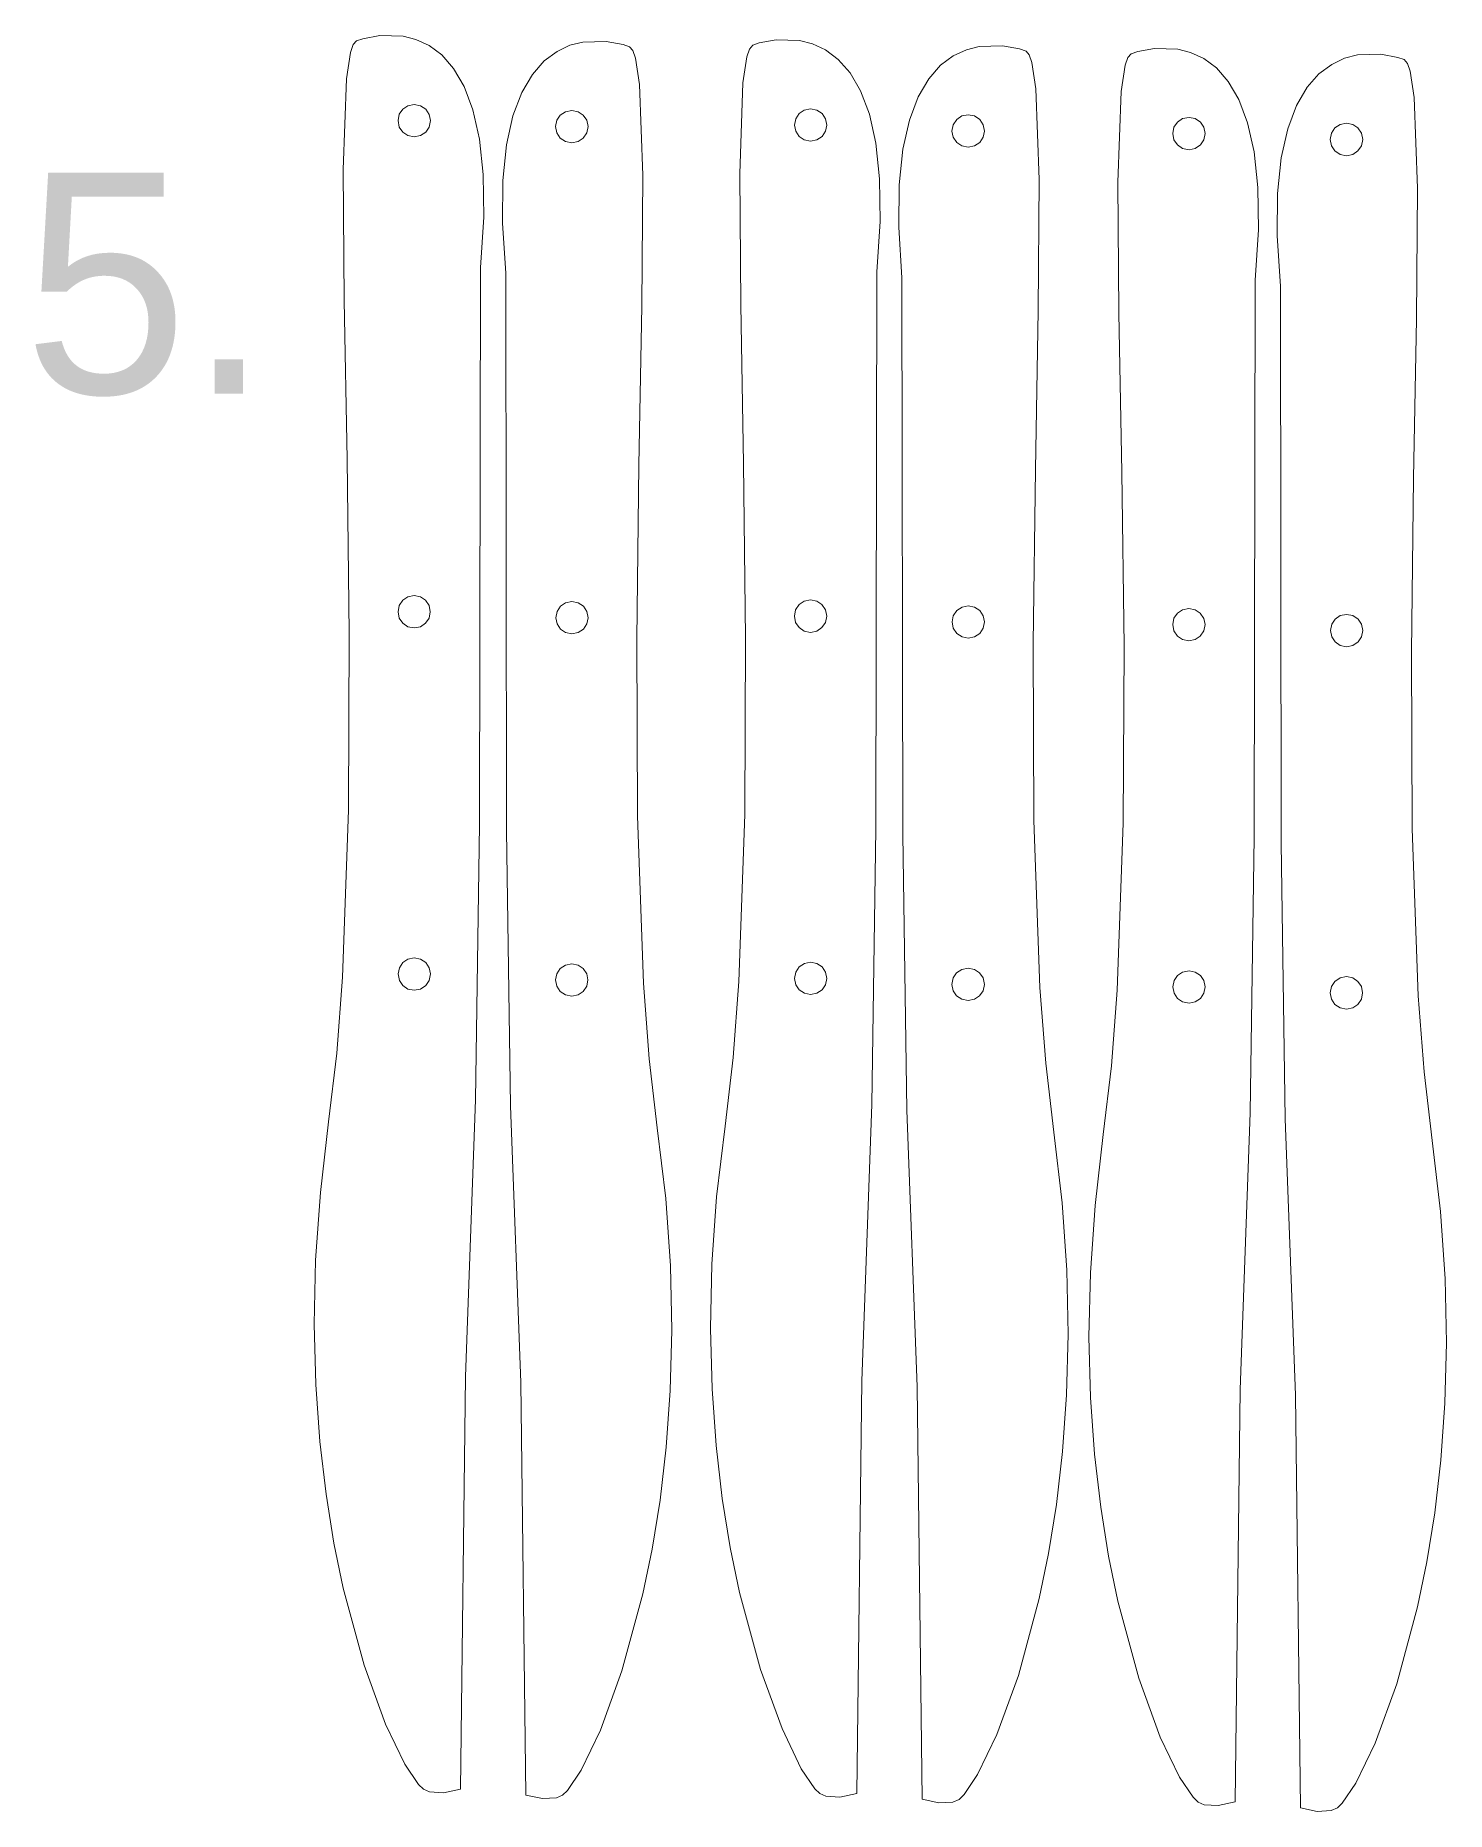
# Model space of a CAD drawing. Extents: x -227 to 340, y 12 to 493.
# Drawn here: x 181.7 to 283.9, y 69.4 to 198.1 of the extents above; entities that cross this region are included whole.
import ezdxf

# ---------------------------------------------------------------- set-up
doc = ezdxf.new("R2010")
doc.units = 0
doc.header["$MEASUREMENT"] = 0
doc.layers.get('0').update_dxf_attribs({"lineweight": 25, "true_color": 0xffffff})
doc.layers.add('Layer 1', color=7, linetype='BYLAYER', lineweight=5, true_color=0xffffff)
doc.styles.add('textstyle5', font='')
doc.styles.get('textstyle5').set_extended_font_data('Lexend Medium')

msp = doc.modelspace()

# ---------------------------------------------------------------- texts
at = {"insert": (180.82, 188.15), "char_height": 1, "attachment_point": 1, "style": 'textstyle5'}
msp.add_mtext('\\C7;\\H16;5.', dxfattribs=at)

# ---------------------------------------------------------------- linework, layer by layer
at = {"layer": 'Layer 1'}
for p, q in [((204.7, 197.44), (204.51, 196.88)), ((204.94, 197.72), (204.7, 197.44)), ((205.41, 197.87), (204.94, 197.72)), ((206.63, 198.1), (205.41, 197.87)), ((208.32, 198.05), (206.63, 198.1)), ((209.25, 197.81), (208.32, 198.05)), ((210.2, 197.37), (209.25, 197.81)), ((211.12, 196.69), (210.2, 197.37)), ((218.55, 196.26), (219.47, 196.94)), ((219.47, 196.94), (220.41, 197.39)), ((220.41, 197.39), (221.35, 197.62)), ((221.35, 197.62), (223.04, 197.67)), ((223.04, 197.67), (224.26, 197.44)), ((224.26, 197.44), (224.73, 197.29)), ((224.73, 197.29), (224.97, 197.01)), ((224.97, 197.01), (225.16, 196.45)), ((233.43, 197.12), (233.23, 196.56)), ((233.66, 197.4), (233.43, 197.12)), ((234.13, 197.56), (233.66, 197.4)), ((235.35, 197.78), (234.13, 197.56)), ((237.04, 197.74), (235.35, 197.78)), ((237.98, 197.5), (237.04, 197.74)), ((238.92, 197.06), (237.98, 197.5)), ((239.84, 196.37), (238.92, 197.06)), ((248.19, 196.63), (249.14, 197.07)), ((249.14, 197.07), (250.07, 197.31)), ((250.07, 197.31), (251.76, 197.36)), ((251.76, 197.36), (252.99, 197.13)), ((252.99, 197.13), (253.46, 196.97)), ((253.46, 196.97), (253.69, 196.7)), ((261.55, 196.94), (261.08, 196.78)), ((262.77, 197.17), (261.55, 196.94)), ((264.46, 197.12), (262.77, 197.17)), ((265.39, 196.88), (264.46, 197.12)), ((204.51, 196.88), (204.22, 194.97)), ((211.98, 195.71), (211.12, 196.69)), ((212.75, 194.4), (211.98, 195.71)), ((217.69, 195.28), (218.55, 196.26)), ((225.16, 196.45), (225.45, 194.55)), ((233.23, 196.56), (232.94, 194.66)), ((240.71, 195.39), (239.84, 196.37)), ((246.41, 194.97), (247.27, 195.94)), ((247.27, 195.94), (248.19, 196.63)), ((253.69, 196.7), (253.89, 196.14)), ((253.89, 196.14), (254.17, 194.23)), ((260.65, 195.95), (260.36, 194.04)), ((260.84, 196.51), (260.65, 195.95)), ((261.08, 196.78), (260.84, 196.51)), ((266.34, 196.44), (265.39, 196.88)), ((267.26, 195.75), (266.34, 196.44)), ((268.12, 194.78), (267.26, 195.75)), ((274.69, 195.33), (275.61, 196.01)), ((275.61, 196.01), (276.55, 196.45)), ((276.55, 196.45), (277.49, 196.69)), ((277.49, 196.69), (279.18, 196.74)), ((279.18, 196.74), (280.4, 196.51)), ((280.4, 196.51), (280.87, 196.36)), ((280.87, 196.36), (281.11, 196.08)), ((281.11, 196.08), (281.3, 195.52)), ((204.22, 194.97), (203.98, 188.4)), ((213.38, 192.71), (212.75, 194.4)), ((216.92, 193.97), (217.69, 195.28)), ((225.45, 194.55), (225.68, 187.97)), ((232.94, 194.66), (232.71, 188.08)), ((241.47, 194.08), (240.71, 195.39)), ((245.64, 193.66), (246.41, 194.97)), ((268.89, 193.47), (268.12, 194.78)), ((273.06, 193.04), (273.83, 194.35)), ((273.83, 194.35), (274.69, 195.33)), ((281.3, 195.52), (281.59, 193.61)), ((208.67, 193.01), (209.13, 193.1)), ((209.13, 193.1), (209.58, 193.01)), ((216.28, 192.28), (216.92, 193.97)), ((242.11, 192.4), (241.47, 194.08)), ((245.01, 191.97), (245.64, 193.66)), ((254.17, 194.23), (254.41, 187.66)), ((260.36, 194.04), (260.12, 187.47)), ((269.52, 191.78), (268.89, 193.47)), ((281.59, 193.61), (281.82, 187.04)), ((207.95, 191.93), (208.04, 192.39)), ((208.04, 191.47), (207.95, 191.93)), ((208.04, 192.39), (208.3, 192.76)), ((208.3, 192.76), (208.67, 193.01)), ((209.58, 193.01), (209.96, 192.76)), ((209.96, 192.76), (210.21, 192.38)), ((210.21, 192.38), (210.3, 191.93)), ((210.3, 191.93), (210.21, 191.47)), ((210.3, 191.93), (210.3, 191.93)), ((213.86, 190.6), (213.38, 192.71)), ((215.81, 190.17), (216.28, 192.28)), ((219.46, 191.96), (219.37, 191.5)), ((219.71, 192.33), (219.46, 191.96)), ((220.09, 192.58), (219.71, 192.33)), ((220.54, 192.67), (220.09, 192.58)), ((221, 192.58), (220.54, 192.67)), ((221.37, 192.33), (221, 192.58)), ((221.62, 191.96), (221.37, 192.33)), ((221.72, 191.5), (221.62, 191.96)), ((236.68, 191.61), (236.77, 192.07)), ((236.77, 192.07), (237.02, 192.44)), ((237.02, 192.44), (237.39, 192.69)), ((237.39, 192.69), (237.85, 192.79)), ((237.85, 192.79), (238.31, 192.69)), ((238.31, 192.69), (238.68, 192.44)), ((238.68, 192.44), (238.93, 192.07)), ((238.93, 192.07), (239.02, 191.61)), ((242.58, 190.29), (242.11, 192.4)), ((244.54, 189.86), (245.01, 191.97)), ((248.44, 192.01), (248.19, 191.64)), ((248.81, 192.27), (248.44, 192.01)), ((249.27, 192.36), (248.81, 192.27)), ((249.72, 192.27), (249.27, 192.36)), ((250.1, 192.01), (249.72, 192.27)), ((250.35, 191.64), (250.1, 192.01)), ((264.18, 191.45), (264.44, 191.83)), ((264.44, 191.83), (264.81, 192.08)), ((264.81, 192.08), (265.27, 192.17)), ((265.27, 192.17), (265.72, 192.08)), ((265.72, 192.08), (266.1, 191.83)), ((266.1, 191.83), (266.35, 191.45)), ((270, 189.67), (269.52, 191.78)), ((272.42, 191.35), (273.06, 193.04)), ((208.3, 191.1), (208.04, 191.47)), ((208.67, 190.85), (208.3, 191.1)), ((209.13, 190.75), (208.67, 190.85)), ((209.58, 190.85), (209.13, 190.75)), ((209.96, 191.1), (209.58, 190.85)), ((210.21, 191.47), (209.96, 191.1)), ((214.13, 188.03), (213.86, 190.6)), ((219.37, 191.5), (219.46, 191.04)), ((219.37, 191.5), (219.37, 191.5)), ((219.46, 191.04), (219.71, 190.67)), ((219.71, 190.67), (220.09, 190.42)), ((221, 190.42), (221.37, 190.67)), ((221.37, 190.67), (221.62, 191.04)), ((221.62, 191.04), (221.72, 191.5)), ((236.77, 191.16), (236.68, 191.61)), ((237.02, 190.78), (236.77, 191.16)), ((237.39, 190.53), (237.02, 190.78)), ((237.85, 190.44), (237.39, 190.53)), ((238.31, 190.53), (237.85, 190.44)), ((238.68, 190.78), (238.31, 190.53)), ((238.93, 191.16), (238.68, 190.78)), ((239.02, 191.61), (238.93, 191.16)), ((239.02, 191.61), (239.02, 191.61)), ((248.19, 191.64), (248.09, 191.18)), ((248.09, 191.18), (248.19, 190.73)), ((248.09, 191.18), (248.09, 191.18)), ((248.19, 190.73), (248.44, 190.35)), ((250.1, 190.35), (250.35, 190.73)), ((250.44, 191.18), (250.35, 191.64)), ((250.35, 190.73), (250.44, 191.18)), ((264.09, 191), (264.18, 191.45)), ((264.18, 190.54), (264.09, 191)), ((264.44, 190.17), (264.18, 190.54)), ((266.35, 190.54), (266.1, 190.17)), ((266.35, 191.45), (266.44, 191)), ((266.44, 191), (266.35, 190.54)), ((266.44, 191), (266.44, 191)), ((271.95, 189.24), (272.42, 191.35)), ((275.6, 191.02), (275.51, 190.57)), ((275.51, 190.57), (275.6, 190.11)), ((275.51, 190.57), (275.51, 190.57)), ((275.85, 191.4), (275.6, 191.02)), ((276.23, 191.65), (275.85, 191.4)), ((276.68, 191.74), (276.23, 191.65)), ((277.14, 191.65), (276.68, 191.74)), ((277.51, 191.4), (277.14, 191.65)), ((277.76, 191.02), (277.51, 191.4)), ((277.86, 190.57), (277.76, 191.02)), ((277.76, 190.11), (277.86, 190.57)), ((215.54, 187.6), (215.81, 190.17)), ((220.09, 190.42), (220.54, 190.33)), ((220.54, 190.33), (221, 190.42)), ((242.85, 187.71), (242.58, 190.29)), ((244.27, 187.28), (244.54, 189.86)), ((248.44, 190.35), (248.81, 190.1)), ((248.81, 190.1), (249.27, 190.01)), ((249.27, 190.01), (249.72, 190.1)), ((249.72, 190.1), (250.1, 190.35)), ((264.81, 189.91), (264.44, 190.17)), ((265.27, 189.82), (264.81, 189.91)), ((265.72, 189.91), (265.27, 189.82)), ((266.1, 190.17), (265.72, 189.91)), ((270.27, 187.09), (270, 189.67)), ((271.68, 186.66), (271.95, 189.24)), ((275.6, 190.11), (275.85, 189.74)), ((275.85, 189.74), (276.23, 189.49)), ((276.23, 189.49), (276.68, 189.39)), ((276.68, 189.39), (277.14, 189.49)), ((277.14, 189.49), (277.51, 189.74)), ((277.51, 189.74), (277.76, 190.11)), ((203.98, 188.4), (204.05, 178.9)), ((214.16, 184.94), (214.13, 188.03)), ((225.68, 187.97), (225.62, 178.48)), ((232.71, 188.08), (232.78, 178.59)), ((215.51, 184.51), (215.54, 187.6)), ((242.88, 184.62), (242.85, 187.71)), ((244.23, 184.2), (244.27, 187.28)), ((254.41, 187.66), (254.34, 178.16)), ((260.12, 187.47), (260.19, 177.97)), ((270.3, 184.01), (270.27, 187.09)), ((271.65, 183.58), (271.68, 186.66)), ((281.82, 187.04), (281.75, 177.54)), ((213.92, 181.3), (214.16, 184.94)), ((215.75, 180.87), (215.51, 184.51)), ((242.65, 180.98), (242.88, 184.62)), ((244.47, 180.55), (244.23, 184.2)), ((270.06, 180.37), (270.3, 184.01)), ((271.89, 179.94), (271.65, 183.58)), ((213.86, 140.93), (213.92, 181.3)), ((213.92, 181.3), (213.92, 181.3)), ((215.81, 140.5), (215.75, 180.87)), ((215.75, 180.87), (215.75, 180.87)), ((242.58, 140.62), (242.65, 180.98)), ((242.65, 180.98), (242.65, 180.98)), ((244.53, 140.19), (244.47, 180.55)), ((244.47, 180.55), (244.47, 180.55)), ((270, 140), (270.06, 180.37)), ((270.06, 180.37), (270.06, 180.37)), ((204.05, 178.9), (204.26, 167.39)), ((271.95, 139.57), (271.89, 179.94)), ((271.89, 179.94), (271.89, 179.94)), ((225.62, 178.48), (225.41, 166.96)), ((232.78, 178.59), (232.98, 167.08)), ((254.34, 178.16), (254.14, 166.65)), ((260.19, 177.97), (260.4, 166.46)), ((281.75, 177.54), (281.55, 166.03)), ((204.26, 167.39), (204.42, 154.78)), ((225.41, 166.96), (225.25, 154.35)), ((232.98, 167.08), (233.14, 154.46)), ((254.14, 166.65), (253.98, 154.03)), ((260.4, 166.46), (260.56, 153.84)), ((281.55, 166.03), (281.39, 153.42)), ((208.04, 156.8), (208.29, 157.17)), ((208.29, 157.17), (208.66, 157.42)), ((208.66, 157.42), (209.12, 157.52)), ((209.12, 157.52), (209.58, 157.42)), ((209.58, 157.42), (209.95, 157.17)), ((209.95, 157.17), (210.2, 156.8)), ((220.55, 157.09), (220.09, 156.99)), ((221.01, 156.99), (220.55, 157.09)), ((237.01, 156.86), (237.39, 157.11)), ((237.39, 157.11), (237.84, 157.2)), ((237.84, 157.2), (238.3, 157.11)), ((238.3, 157.11), (238.67, 156.86)), ((207.95, 156.34), (208.04, 156.8)), ((208.04, 155.88), (207.95, 156.34)), ((208.29, 155.51), (208.04, 155.88)), ((210.2, 155.88), (209.95, 155.51)), ((210.2, 156.8), (210.29, 156.34)), ((210.29, 156.34), (210.2, 155.88)), ((210.29, 156.34), (210.29, 156.34)), ((219.47, 156.37), (219.38, 155.91)), ((219.38, 155.91), (219.47, 155.46)), ((219.38, 155.91), (219.38, 155.91)), ((219.72, 156.74), (219.47, 156.37)), ((220.09, 156.99), (219.72, 156.74)), ((221.38, 156.74), (221.01, 156.99)), ((221.63, 156.37), (221.38, 156.74)), ((221.72, 155.91), (221.63, 156.37)), ((221.63, 155.46), (221.72, 155.91)), ((236.67, 156.03), (236.76, 156.48)), ((236.76, 155.57), (236.67, 156.03)), ((236.76, 156.48), (237.01, 156.86)), ((238.67, 156.86), (238.93, 156.48)), ((238.93, 156.48), (239.02, 156.03)), ((239.02, 156.03), (238.93, 155.57)), ((239.02, 156.03), (239.02, 156.03)), ((248.19, 156.05), (248.1, 155.6)), ((248.44, 156.43), (248.19, 156.05)), ((248.82, 156.68), (248.44, 156.43)), ((249.27, 156.77), (248.82, 156.68)), ((249.73, 156.68), (249.27, 156.77)), ((250.1, 156.43), (249.73, 156.68)), ((250.35, 156.05), (250.1, 156.43)), ((250.45, 155.6), (250.35, 156.05)), ((264.09, 155.41), (264.18, 155.87)), ((264.18, 155.87), (264.43, 156.24)), ((264.43, 156.24), (264.8, 156.49)), ((264.8, 156.49), (265.26, 156.58)), ((265.26, 156.58), (265.72, 156.49)), ((265.72, 156.49), (266.09, 156.24)), ((266.09, 156.24), (266.34, 155.86)), ((266.34, 155.86), (266.43, 155.41)), ((275.86, 155.81), (275.61, 155.44)), ((276.23, 156.06), (275.86, 155.81)), ((276.69, 156.15), (276.23, 156.06)), ((277.15, 156.06), (276.69, 156.15)), ((277.52, 155.81), (277.15, 156.06)), ((277.77, 155.44), (277.52, 155.81)), ((204.42, 154.78), (204.36, 141.96)), ((208.66, 155.26), (208.29, 155.51)), ((209.12, 155.17), (208.66, 155.26)), ((209.58, 155.26), (209.12, 155.17)), ((209.95, 155.51), (209.58, 155.26)), ((219.47, 155.46), (219.72, 155.08)), ((219.72, 155.08), (220.09, 154.83)), ((220.09, 154.83), (220.55, 154.74)), ((220.55, 154.74), (221.01, 154.83)), ((221.01, 154.83), (221.38, 155.08)), ((221.38, 155.08), (221.63, 155.46)), ((233.14, 154.46), (233.09, 141.65)), ((237.01, 155.2), (236.76, 155.57)), ((237.39, 154.94), (237.01, 155.2)), ((237.84, 154.85), (237.39, 154.94)), ((238.3, 154.94), (237.84, 154.85)), ((238.67, 155.2), (238.3, 154.94)), ((238.93, 155.57), (238.67, 155.2)), ((248.1, 155.6), (248.19, 155.14)), ((248.1, 155.6), (248.1, 155.6)), ((248.19, 155.14), (248.44, 154.77)), ((248.44, 154.77), (248.82, 154.52)), ((248.82, 154.52), (249.27, 154.42)), ((249.27, 154.42), (249.73, 154.52)), ((249.73, 154.52), (250.1, 154.77)), ((250.1, 154.77), (250.35, 155.14)), ((250.35, 155.14), (250.45, 155.6)), ((264.18, 154.95), (264.09, 155.41)), ((264.43, 154.58), (264.18, 154.95)), ((264.8, 154.33), (264.43, 154.58)), ((266.09, 154.58), (265.72, 154.33)), ((266.34, 154.95), (266.09, 154.58)), ((266.43, 155.41), (266.34, 154.95)), ((266.43, 155.41), (266.43, 155.41)), ((275.61, 155.44), (275.52, 154.98)), ((275.52, 154.98), (275.61, 154.52)), ((275.52, 154.98), (275.52, 154.98)), ((275.61, 154.52), (275.86, 154.15)), ((277.52, 154.15), (277.77, 154.52)), ((277.86, 154.98), (277.77, 155.44)), ((277.77, 154.52), (277.86, 154.98)), ((225.25, 154.35), (225.3, 141.53)), ((253.98, 154.03), (254.03, 141.22)), ((260.56, 153.84), (260.5, 141.03)), ((265.26, 154.23), (264.8, 154.33)), ((265.72, 154.33), (265.26, 154.23)), ((275.86, 154.15), (276.23, 153.9)), ((276.23, 153.9), (276.69, 153.81)), ((276.69, 153.81), (277.15, 153.9)), ((277.15, 153.9), (277.52, 154.15)), ((281.39, 153.42), (281.44, 140.6)), ((204.36, 141.96), (203.93, 129.86)), ((233.09, 141.65), (232.65, 129.54)), ((213.56, 120.96), (213.86, 140.93)), ((216.11, 120.53), (215.81, 140.5)), ((225.3, 141.53), (225.74, 129.43)), ((242.29, 120.64), (242.58, 140.62)), ((254.03, 141.22), (254.47, 129.12)), ((260.5, 141.03), (260.06, 128.93)), ((281.44, 140.6), (281.88, 128.5)), ((244.83, 120.22), (244.53, 140.19)), ((269.7, 120.03), (270, 140)), ((272.25, 119.6), (271.95, 139.57)), ((207.95, 130.09), (208.05, 130.54)), ((208.05, 129.63), (207.95, 130.09)), ((208.05, 130.54), (208.3, 130.92)), ((208.3, 130.92), (208.67, 131.17)), ((208.67, 131.17), (209.13, 131.26)), ((209.13, 131.26), (209.58, 131.17)), ((209.58, 131.17), (209.96, 130.92)), ((209.96, 130.92), (210.21, 130.54)), ((210.21, 130.54), (210.3, 130.09)), ((210.3, 130.09), (210.21, 129.63)), ((210.3, 130.09), (210.3, 130.09)), ((219.46, 130.11), (219.37, 129.66)), ((219.71, 130.49), (219.46, 130.11)), ((220.08, 130.74), (219.71, 130.49)), ((220.54, 130.83), (220.08, 130.74)), ((221, 130.74), (220.54, 130.83)), ((221.37, 130.49), (221, 130.74)), ((221.62, 130.11), (221.37, 130.49)), ((221.71, 129.66), (221.62, 130.11)), ((236.68, 129.77), (236.77, 130.23)), ((236.77, 130.23), (237.02, 130.6)), ((237.02, 130.6), (237.4, 130.85)), ((237.4, 130.85), (237.85, 130.94)), ((237.85, 130.94), (238.31, 130.85)), ((238.31, 130.85), (238.68, 130.6)), ((238.68, 130.6), (238.93, 130.23)), ((238.93, 130.23), (239.03, 129.77)), ((248.43, 130.17), (248.18, 129.8)), ((248.81, 130.42), (248.43, 130.17)), ((249.26, 130.52), (248.81, 130.42)), ((249.72, 130.42), (249.26, 130.52)), ((250.09, 130.17), (249.72, 130.42)), ((250.35, 129.8), (250.09, 130.17)), ((264.44, 129.98), (264.81, 130.23)), ((264.81, 130.23), (265.27, 130.33)), ((265.27, 130.33), (265.72, 130.23)), ((265.72, 130.23), (266.1, 129.98)), ((203.93, 129.86), (203.51, 124.36)), ((208.3, 129.25), (208.05, 129.63)), ((208.67, 129), (208.3, 129.25)), ((209.13, 128.91), (208.67, 129)), ((209.58, 129), (209.13, 128.91)), ((209.96, 129.25), (209.58, 129)), ((210.21, 129.63), (209.96, 129.25)), ((219.37, 129.66), (219.46, 129.2)), ((219.37, 129.66), (219.37, 129.66)), ((219.46, 129.2), (219.71, 128.83)), ((219.71, 128.83), (220.08, 128.58)), ((221, 128.58), (221.37, 128.83)), ((221.37, 128.83), (221.62, 129.2)), ((221.62, 129.2), (221.71, 129.66)), ((225.74, 129.43), (226.16, 123.93)), ((232.65, 129.54), (232.23, 124.04)), ((236.77, 129.31), (236.68, 129.77)), ((237.02, 128.94), (236.77, 129.31)), ((237.4, 128.69), (237.02, 128.94)), ((238.68, 128.94), (238.31, 128.69)), ((238.93, 129.31), (238.68, 128.94)), ((239.03, 129.77), (238.93, 129.31)), ((239.03, 129.77), (239.03, 129.77)), ((248.18, 129.8), (248.09, 129.34)), ((248.09, 129.34), (248.18, 128.88)), ((248.09, 129.34), (248.09, 129.34)), ((248.18, 128.88), (248.43, 128.51)), ((250.09, 128.51), (250.35, 128.88)), ((250.44, 129.34), (250.35, 129.8)), ((250.35, 128.88), (250.44, 129.34)), ((254.47, 129.12), (254.89, 123.62)), ((260.06, 128.93), (259.65, 123.43)), ((264.09, 129.15), (264.19, 129.61)), ((264.19, 128.7), (264.09, 129.15)), ((264.19, 129.61), (264.44, 129.98)), ((266.1, 129.98), (266.35, 129.61)), ((266.35, 129.61), (266.44, 129.15)), ((266.44, 129.15), (266.35, 128.7)), ((266.44, 129.15), (266.44, 129.15)), ((275.6, 129.18), (275.51, 128.72)), ((275.51, 128.72), (275.6, 128.27)), ((275.51, 128.72), (275.51, 128.72)), ((275.85, 129.55), (275.6, 129.18)), ((276.22, 129.81), (275.85, 129.55)), ((276.68, 129.9), (276.22, 129.81)), ((277.14, 129.81), (276.68, 129.9)), ((277.51, 129.55), (277.14, 129.81)), ((277.76, 129.18), (277.51, 129.55)), ((277.85, 128.72), (277.76, 129.18)), ((277.76, 128.27), (277.85, 128.72)), ((220.08, 128.58), (220.54, 128.48)), ((220.54, 128.48), (221, 128.58)), ((237.85, 128.6), (237.4, 128.69)), ((238.31, 128.69), (237.85, 128.6)), ((248.43, 128.51), (248.81, 128.26)), ((248.81, 128.26), (249.26, 128.17)), ((249.26, 128.17), (249.72, 128.26)), ((249.72, 128.26), (250.09, 128.51)), ((264.44, 128.32), (264.19, 128.7)), ((264.81, 128.07), (264.44, 128.32)), ((265.27, 127.98), (264.81, 128.07)), ((265.72, 128.07), (265.27, 127.98)), ((266.1, 128.32), (265.72, 128.07)), ((266.35, 128.7), (266.1, 128.32)), ((275.6, 128.27), (275.85, 127.89)), ((275.85, 127.89), (276.22, 127.64)), ((276.22, 127.64), (276.68, 127.55)), ((276.68, 127.55), (277.14, 127.64)), ((277.14, 127.64), (277.51, 127.89)), ((277.51, 127.89), (277.76, 128.27)), ((281.88, 128.5), (282.3, 123)), ((203.51, 124.36), (202.92, 119.38)), ((226.16, 123.93), (226.74, 118.95)), ((232.23, 124.04), (231.65, 119.06)), ((254.89, 123.62), (255.47, 118.63)), ((259.65, 123.43), (259.06, 118.45)), ((282.3, 123), (282.88, 118.02)), ((212.83, 100.92), (213.56, 120.96)), ((216.84, 100.49), (216.11, 120.53)), ((241.56, 100.6), (242.29, 120.64)), ((245.56, 100.17), (244.83, 120.22)), ((268.97, 99.98), (269.7, 120.03)), ((202.92, 119.38), (202.32, 114.25)), ((226.74, 118.95), (227.35, 113.82)), ((231.65, 119.06), (231.04, 113.93)), ((255.47, 118.63), (256.07, 113.51)), ((259.06, 118.45), (258.46, 113.32)), ((272.98, 99.56), (272.25, 119.6)), ((282.88, 118.02), (283.49, 112.89)), ((202.32, 114.25), (201.98, 109.36)), ((227.35, 113.82), (227.69, 108.93)), ((231.04, 113.93), (230.7, 109.05)), ((256.07, 113.51), (256.41, 108.62)), ((258.46, 113.32), (258.12, 108.43)), ((283.49, 112.89), (283.83, 108)), ((201.98, 109.36), (201.88, 104.72)), ((227.69, 108.93), (227.79, 104.29)), ((230.7, 109.05), (230.6, 104.4)), ((256.41, 108.62), (256.51, 103.98)), ((258.12, 108.43), (258.02, 103.79)), ((283.83, 108), (283.93, 103.36)), ((201.88, 104.72), (201.99, 100.34)), ((227.79, 104.29), (227.68, 99.91)), ((230.6, 104.4), (230.71, 100.02)), ((256.51, 103.98), (256.4, 99.59)), ((258.02, 103.79), (258.13, 99.41)), ((283.93, 103.36), (283.82, 98.98)), ((212.47, 71.02), (212.83, 100.92)), ((217.2, 70.59), (216.84, 100.49)), ((241.19, 70.71), (241.56, 100.6)), ((201.99, 100.34), (202.28, 96.22)), ((227.68, 99.91), (227.39, 95.8)), ((230.71, 100.02), (231.01, 95.91)), ((245.93, 70.28), (245.56, 100.17)), ((256.4, 99.59), (256.11, 95.48)), ((258.13, 99.41), (258.42, 95.29)), ((268.61, 70.09), (268.97, 99.98)), ((273.34, 69.66), (272.98, 99.56)), ((283.82, 98.98), (283.53, 94.86)), ((202.28, 96.22), (202.73, 92.39)), ((227.39, 95.8), (226.94, 91.96)), ((231.01, 95.91), (231.45, 92.07)), ((256.11, 95.48), (255.66, 91.64)), ((258.42, 95.29), (258.87, 91.45)), ((283.53, 94.86), (283.08, 91.03)), ((202.73, 92.39), (203.3, 88.84)), ((226.94, 91.96), (226.37, 88.41)), ((231.45, 92.07), (232.02, 88.52)), ((255.66, 91.64), (255.09, 88.09)), ((258.87, 91.45), (259.44, 87.9)), ((283.08, 91.03), (282.51, 87.48)), ((203.3, 88.84), (203.97, 85.58)), ((226.37, 88.41), (225.7, 85.16)), ((232.02, 88.52), (232.69, 85.27)), ((255.09, 88.09), (254.42, 84.84)), ((259.44, 87.9), (260.11, 84.65)), ((282.51, 87.48), (281.84, 84.22)), ((203.97, 85.58), (205.49, 80)), ((225.7, 85.16), (224.18, 79.58)), ((232.69, 85.27), (234.21, 79.69)), ((254.42, 84.84), (252.91, 79.26)), ((260.11, 84.65), (261.63, 79.07)), ((281.84, 84.22), (280.32, 78.64)), ((205.49, 80), (207.05, 75.72)), ((224.18, 79.58), (222.62, 75.29)), ((234.21, 79.69), (235.78, 75.41)), ((252.91, 79.26), (251.34, 74.98)), ((261.63, 79.07), (263.19, 74.79)), ((280.32, 78.64), (278.76, 74.36)), ((207.05, 75.72), (208.44, 72.82)), ((222.62, 75.29), (221.23, 72.39)), ((235.78, 75.41), (237.17, 72.5)), ((251.34, 74.98), (249.95, 72.07)), ((263.19, 74.79), (264.58, 71.88)), ((278.76, 74.36), (277.37, 71.46)), ((208.44, 72.82), (209.43, 71.36)), ((221.23, 72.39), (220.24, 70.93)), ((237.17, 72.5), (238.15, 71.05)), ((249.95, 72.07), (248.97, 70.62)), ((209.43, 71.36), (209.79, 71.02)), ((209.79, 71.02), (210.24, 70.82)), ((210.24, 70.82), (211.25, 70.76)), ((211.25, 70.76), (212.47, 71.02)), ((220.24, 70.93), (219.88, 70.59)), ((238.15, 71.05), (238.51, 70.7)), ((264.58, 71.88), (265.57, 70.43)), ((277.37, 71.46), (276.38, 70)), ((218.42, 70.33), (217.2, 70.59)), ((219.43, 70.39), (218.42, 70.33)), ((219.88, 70.59), (219.43, 70.39)), ((238.51, 70.7), (238.96, 70.51)), ((238.96, 70.51), (239.97, 70.44)), ((239.97, 70.44), (241.19, 70.71)), ((247.15, 70.02), (245.93, 70.28)), ((248.16, 70.08), (247.15, 70.02)), ((248.61, 70.27), (248.16, 70.08)), ((248.97, 70.62), (248.61, 70.27)), ((265.57, 70.43), (265.93, 70.08)), ((265.93, 70.08), (266.38, 69.89)), ((266.38, 69.89), (267.39, 69.83)), ((267.39, 69.83), (268.61, 70.09)), ((274.56, 69.4), (273.34, 69.66)), ((276.02, 69.66), (275.57, 69.46)), ((276.38, 70), (276.02, 69.66)), ((275.57, 69.46), (274.56, 69.4))]:
    msp.add_line(p, q, dxfattribs=at)

msp.set_redraw_order([(e.dxf.handle, doc.entitydb.next_handle()) for e in msp.query("TEXT MTEXT ATTDEF DIMENSION ARC_DIMENSION")])  # texts and dimensions are drawn at this point

doc.saveas('drawing.dxf')
